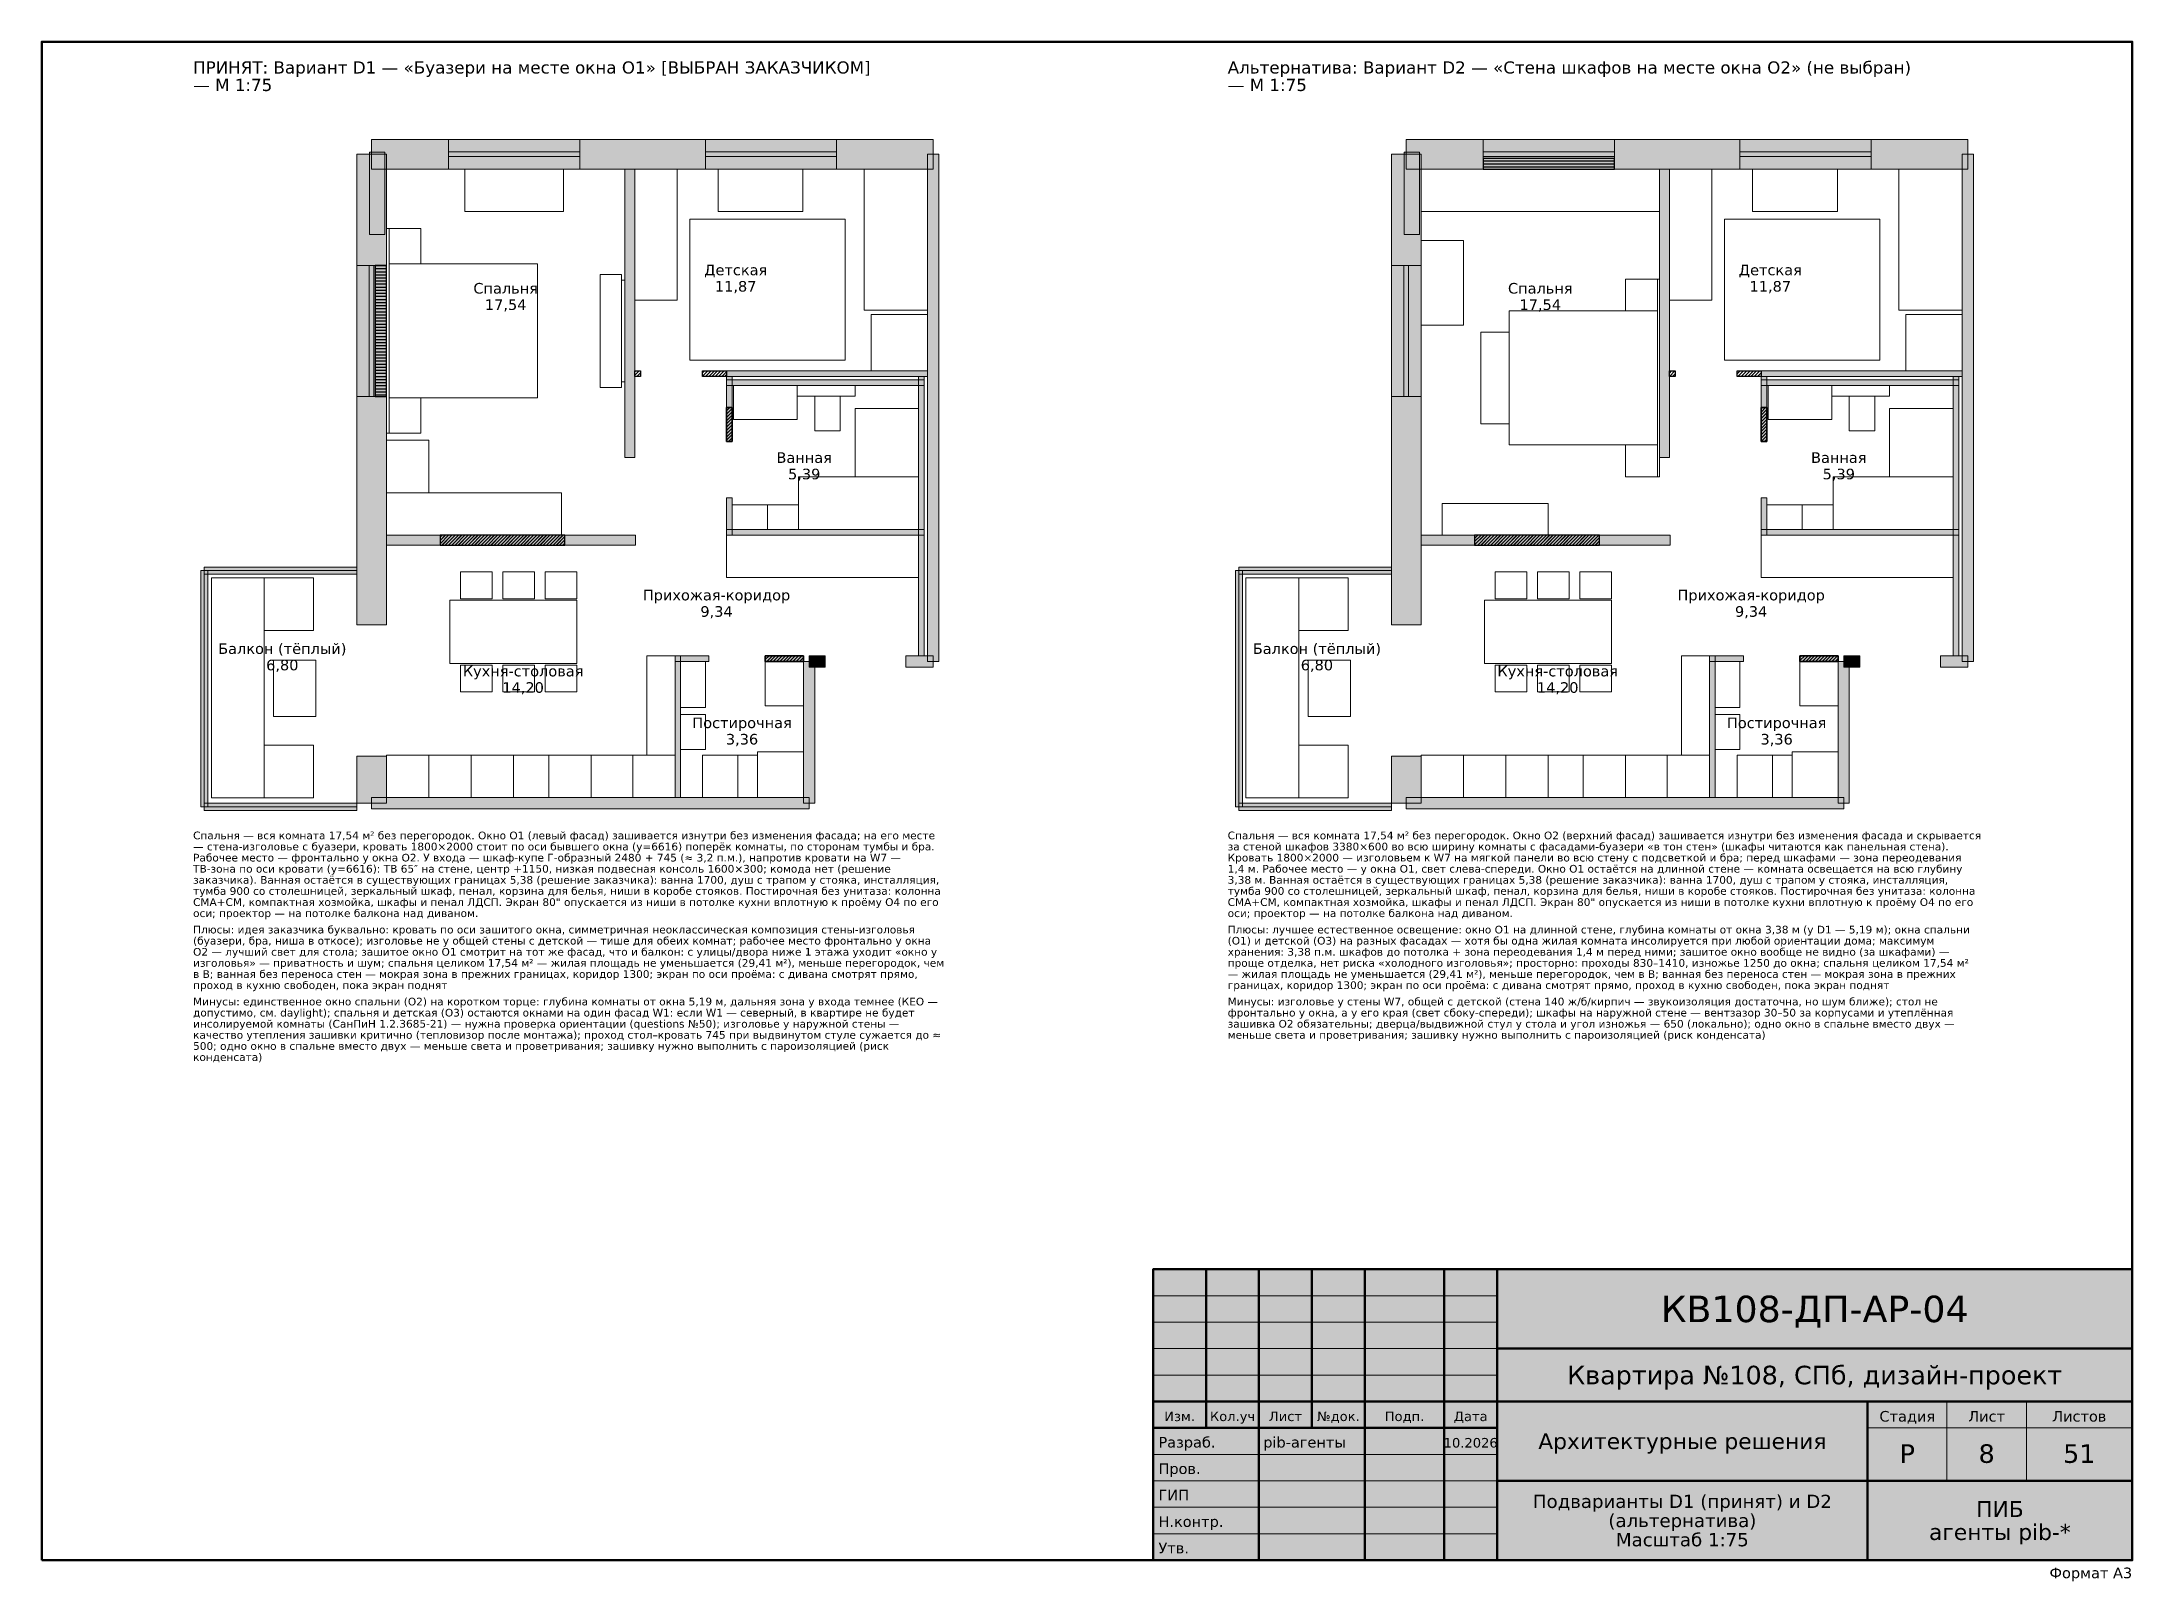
# Model space of a CAD drawing. Header units: millimetres. Extents: x 1500 to 31125, y 77 to 21900.
import ezdxf
from ezdxf.enums import TextEntityAlignment as Align

# ---------------------------------------------------------------- set-up
doc = ezdxf.new("R2010")
doc.units = ezdxf.units.MM
for name, color, linetype in [('AR-NEW', 5, 'CONTINUOUS'), ('AR-WALLS', 7, 'CONTINUOUS'), ('FRAME', 7, 'CONTINUOUS'), ('FURN', 8, 'CONTINUOUS'), ('TEXT', 7, 'CONTINUOUS')]:
    doc.layers.add(name, color=color, linetype=linetype)
doc.styles.add('GOST', font='DejaVuSans.ttf')

msp = doc.modelspace()

# ---------------------------------------------------------------- texts
at = {"layer": 'FRAME', "color": 7, "style": 'GOST'}
for s, height, p in [('КВ108-ДП-АР-04', 375, (26625, 3750)), ('Квартира №108, СПб, дизайн-проект', 262.5, (26625, 2868.75)), ('Изм.', 135, (17625, 2347.5)), ('Кол.уч', 135, (18375, 2347.5)), ('Лист', 135, (19125, 2347.5)), ('№док.', 135, (19875, 2347.5)), ('Подп.', 135, (20812.5, 2347.5)), ('Дата', 135, (21750, 2347.5)), ('Стадия', 150, (27937.5, 2340)), ('Лист', 150, (29062.5, 2340)), ('Листов', 150, (30375, 2340)), ('10.2026', 135, (21750, 1972.5)), ('Архитектурные решения', 225, (24750, 1950)), ('Р', 262.5, (27937.5, 1755)), ('8', 262.5, (29062.5, 1755)), ('51', 262.5, (30375, 1755)), ('Подварианты D1 (принят) и D2', 187.5, (24750, 1115.62)), ('ПИБ', 225, (29250, 988.12)), ('(альтернатива)', 187.5, (24750, 843.75)), ('агенты pib-*', 225, (29250, 661.88)), ('Масштаб 1:75', 187.5, (24750, 571.88))]:
    msp.add_text(s, height=height, dxfattribs=at).set_placement(p, align=Align.CENTER)
for s, p in [('Разраб.', (17325, 1972.5)), ('pib-агенты', (18810, 1972.5)), ('Пров.', (17325, 1597.5)), ('ГИП', (17325, 1222.5)), ('Н.контр.', (17325, 847.5)), ('Утв.', (17325, 472.5))]:
    msp.add_text(s, height=150, dxfattribs=at).set_placement(p)
msp.add_text('Формат A3', height=150, dxfattribs=at).set_placement((31125, 120), align=Align.RIGHT)
at = {"layer": 'TEXT', "color": 7, "style": 'GOST'}
for s, height, p in [('ПРИНЯТ: Вариант D1 — «Буазери на месте окна O1» [ВЫБРАН ЗАКАЗЧИКОМ]', 172.5, (3643.75, 21450)), ('Альтернатива: Вариант D2 — «Стена шкафов на месте окна O2» (не выбран)', 172.5, (18306.25, 21450)), ('— М 1:75', 172.5, (3643.75, 21202.5)), ('— М 1:75', 172.5, (18306.25, 21202.5)), ('Спальня — вся комната 17,54 м² без перегородок. Окно O1 (левый фасад) зашивается изнутри без изменения фасада; на его месте', 108.75, (3643.75, 10595)), ('Спальня — вся комната 17,54 м² без перегородок. Окно O2 (верхний фасад) зашивается изнутри без изменения фасада и скрывается', 108.75, (18306.25, 10595)), ('— стена-изголовье с буазери, кровать 1800×2000 стоит по оси бывшего окна (y=6616) поперёк комнаты, по сторонам тумбы и бра.', 108.75, (3643.75, 10437.5)), ('Рабочее место — фронтально у окна O2. У входа — шкаф-купе Г-образный 2480 + 745 (≈ 3,2 п.м.), напротив кровати на W7 —', 108.75, (3643.75, 10280)), ('за стеной шкафов 3380×600 во всю ширину комнаты с фасадами-буазери «в тон стен» (шкафы читаются как панельная стена).', 108.75, (18306.25, 10437.5)), ('Кровать 1800×2000 — изголовьем к W7 на мягкой панели во всю стену с подсветкой и бра; перед шкафами — зона переодевания', 108.75, (18306.25, 10280)), ('ТВ-зона по оси кровати (y=6616): ТВ 65″ на стене, центр +1150, низкая подвесная консоль 1600×300; комода нет (решение', 108.75, (3643.75, 10122.5)), ('заказчика). Ванная остаётся в существующих границах 5,38 (решение заказчика): ванна 1700, душ с трапом у стояка, инсталляция,', 108.75, (3643.75, 9965)), ('3,38 м. Ванная остаётся в существующих границах 5,38 (решение заказчика): ванна 1700, душ с трапом у стояка, инсталляция,', 108.75, (18306.25, 9965)), ('1,4 м. Рабочее место — у окна O1, свет слева-спереди. Окно O1 остаётся на длинной стене — комната освещается на всю глубину', 108.75, (18306.25, 10122.5)), ('тумба 900 со столешницей, зеркальный шкаф, пенал, корзина для белья, ниши в коробе стояков. Постирочная без унитаза: колонна', 108.75, (3643.75, 9807.5)), ('тумба 900 со столешницей, зеркальный шкаф, пенал, корзина для белья, ниши в коробе стояков. Постирочная без унитаза: колонна', 108.75, (18306.25, 9807.5)), ('оси; проектор — на потолке балкона над диваном.', 108.75, (3643.75, 9492.5)), ('СМА+СМ, компактная хозмойка, шкафы и пенал ЛДСП. Экран 80" опускается из ниши в потолке кухни вплотную к проёму O4 по его', 108.75, (3643.75, 9650)), ('оси; проектор — на потолке балкона над диваном.', 108.75, (18306.25, 9492.5)), ('СМА+СМ, компактная хозмойка, шкафы и пенал ЛДСП. Экран 80" опускается из ниши в потолке кухни вплотную к проёму O4 по его', 108.75, (18306.25, 9650)), ('(буазери, бра, ниша в откосе); изголовье не у общей стены с детской — тише для обеих комнат; рабочее место фронтально у окна', 108.75, (3643.75, 9102.5)), ('Плюсы: идея заказчика буквально: кровать по оси зашитого окна, симметричная неоклассическая композиция стены-изголовья', 108.75, (3643.75, 9260)), ('(O1) и детской (O3) на разных фасадах — хотя бы одна жилая комната инсолируется при любой ориентации дома; максимум', 108.75, (18306.25, 9102.5)), ('Плюсы: лучшее естественное освещение: окно O1 на длинной стене, глубина комнаты от окна 3,38 м (у D1 — 5,19 м); окна спальни', 108.75, (18306.25, 9260)), ('O2 — лучший свет для стола; зашитое окно O1 смотрит на тот же фасад, что и балкон: с улицы/двора ниже 1 этажа уходит «окно у', 108.75, (3643.75, 8945)), ('изголовья» — приватность и шум; спальня целиком 17,54 м² — жилая площадь не уменьшается (29,41 м²), меньше перегородок, чем', 108.75, (3643.75, 8787.5)), ('хранения: 3,38 п.м. шкафов до потолка + зона переодевания 1,4 м перед ними; зашитое окно вообще не видно (за шкафами) —', 108.75, (18306.25, 8945)), ('проще отделка, нет риска «холодного изголовья»; просторно: проходы 830–1410, изножье 1250 до окна; спальня целиком 17,54 м²', 108.75, (18306.25, 8787.5)), ('в B; ванная без переноса стен — мокрая зона в прежних границах, коридор 1300; экран по оси проёма: с дивана смотрят прямо,', 108.75, (3643.75, 8630)), ('— жилая площадь не уменьшается (29,41 м²), меньше перегородок, чем в B; ванная без переноса стен — мокрая зона в прежних', 108.75, (18306.25, 8630)), ('проход в кухню свободен, пока экран поднят', 108.75, (3643.75, 8472.5)), ('Минусы: единственное окно спальни (O2) на коротком торце: глубина комнаты от окна 5,19 м, дальняя зона у входа темнее (КЕО —', 108.75, (3643.75, 8240)), ('границах, коридор 1300; экран по оси проёма: с дивана смотрят прямо, проход в кухню свободен, пока экран поднят', 108.75, (18306.25, 8472.5)), ('Минусы: изголовье у стены W7, общей с детской (стена 140 ж/б/кирпич — звукоизоляция достаточна, но шум ближе); стол не', 108.75, (18306.25, 8240)), ('допустимо, см. daylight); спальня и детская (O3) остаются окнами на один фасад W1: если W1 — северный, в квартире не будет', 108.75, (3643.75, 8082.5)), ('инсолируемой комнаты (СанПиН 1.2.3685-21) — нужна проверка ориентации (questions №50); изголовье у наружной стены —', 108.75, (3643.75, 7925)), ('фронтально у окна, а у его края (свет сбоку-спереди); шкафы на наружной стене — вентзазор 30–50 за корпусами и утеплённая', 108.75, (18306.25, 8082.5)), ('зашивка O2 обязательны; дверца/выдвижной стул у стола и угол изножья — 650 (локально); одно окно в спальне вместо двух —', 108.75, (18306.25, 7925)), ('500; одно окно в спальне вместо двух — меньше света и проветривания; зашивку нужно выполнить с пароизоляцией (риск', 108.75, (3643.75, 7610)), ('качество утепления зашивки критично (тепловизор после монтажа); проход стол–кровать 745 при выдвинутом стуле сужается до ≈', 108.75, (3643.75, 7767.5)), ('меньше света и проветривания; зашивку нужно выполнить с пароизоляцией (риск конденсата)', 108.75, (18306.25, 7767.5)), ('конденсата)', 108.75, (3643.75, 7452.5))]:
    msp.add_text(s, height=height, dxfattribs=at).set_placement(p)
for s, p in [('Детская', (11333.75, 18591)), ('Детская', (25996.25, 18591)), ('Спальня', (8073.75, 18331)), ('11,87', (11333.75, 18358.5)), ('Спальня', (22736.25, 18331)), ('11,87', (25996.25, 18358.5)), ('17,54', (8073.75, 18098.5)), ('17,54', (22736.25, 18098.5)), ('Ванная', (12304.25, 15930.5)), ('Ванная', (26966.75, 15930.5)), ('5,39', (12304.25, 15698)), ('5,39', (26966.75, 15698)), ('Прихожая-коридор', (11062.14, 13981.87)), ('Прихожая-коридор', (25724.64, 13981.87)), ('9,34', (11062.14, 13749.37)), ('9,34', (25724.64, 13749.37)), ('Балкон (тёплый)', (4908.25, 13222.5)), ('Балкон (тёплый)', (19570.75, 13222.5)), ('6,80', (4908.25, 12990)), ('Кухня-столовая', (8320.91, 12903.99)), ('6,80', (19570.75, 12990)), ('Кухня-столовая', (22983.41, 12903.99)), ('14,20', (8320.91, 12671.49)), ('14,20', (22983.41, 12671.49)), ('Постирочная', (11423.75, 12171)), ('Постирочная', (26086.25, 12171)), ('3,36', (11423.75, 11938.5)), ('3,36', (26086.25, 11938.5))]:
    msp.add_text(s, height=150, dxfattribs=at).set_placement(p, align=Align.CENTER)

# ---------------------------------------------------------------- hatches: boundary and pattern name
at = {"layer": 'AR-NEW', "true_color": 0x8a6d3b}
h = msp.add_hatch(dxfattribs=at)
h.set_pattern_fill('LINE', scale=13.75)
h.paths.add_polyline_path([(23786.25, 20096), (23786.25, 20246), (21926.25, 20246), (21926.25, 20096), (23786.25, 20096)])
at = {"layer": 'AR-NEW', "true_color": 0xf3ead8, "transparency": 33554559}
h = msp.add_hatch(color=7, dxfattribs=at)
h.dxf.hatch_style = 1
h.paths.add_polyline_path([(23786.25, 20096), (23786.25, 20246), (21926.25, 20246), (21926.25, 20096), (23786.25, 20096)])
at = {"layer": 'AR-NEW', "true_color": 0x8a6d3b}
h = msp.add_hatch(dxfattribs=at)
h.set_pattern_fill('LINE', scale=13.75)
h.paths.add_polyline_path([(6383.75, 16871), (6383.75, 18731), (6223.75, 18731), (6223.75, 16871), (6383.75, 16871)])
at = {"layer": 'AR-NEW', "true_color": 0xf3ead8, "transparency": 33554559}
h = msp.add_hatch(color=7, dxfattribs=at)
h.dxf.hatch_style = 1
h.paths.add_polyline_path([(6383.75, 16871), (6383.75, 18731), (6223.75, 18731), (6223.75, 16871), (6383.75, 16871)])
at = {"layer": 'AR-NEW', "true_color": 0x1f4e9c}
h = msp.add_hatch(dxfattribs=at)
h.set_pattern_fill('ANSI31', scale=10.3125)
h.paths.add_polyline_path([(9903.75, 17156), (9903.75, 17236), (9983.75, 17236), (9983.75, 17156), (9903.75, 17156)])
h = msp.add_hatch(dxfattribs=at)
h.set_pattern_fill('ANSI31', scale=10.3125)
h.paths.add_polyline_path([(11203.75, 17236), (11203.75, 17156), (10863.75, 17156), (10863.75, 17236), (11203.75, 17236)])
h = msp.add_hatch(dxfattribs=at)
h.set_pattern_fill('ANSI31', scale=10.3125)
h.paths.add_polyline_path([(24566.25, 17156), (24566.25, 17236), (24646.25, 17236), (24646.25, 17156), (24566.25, 17156)])
h = msp.add_hatch(dxfattribs=at)
h.set_pattern_fill('ANSI31', scale=10.3125)
h.paths.add_polyline_path([(25866.25, 17236), (25866.25, 17156), (25526.25, 17156), (25526.25, 17236), (25866.25, 17236)])
h = msp.add_hatch(dxfattribs=at)
h.set_pattern_fill('ANSI31', scale=10.3125)
h.paths.add_polyline_path([(11283.75, 16235), (11283.75, 16716), (11203.75, 16716), (11203.75, 16235), (11283.75, 16235)])
at = {"layer": 'AR-NEW', "true_color": 0xe3eefb, "transparency": 33554559}
h = msp.add_hatch(color=7, dxfattribs=at)
h.dxf.hatch_style = 1
h.paths.add_polyline_path([(11283.75, 16235), (11283.75, 16716), (11203.75, 16716), (11203.75, 16235), (11283.75, 16235)])
at = {"layer": 'AR-NEW', "true_color": 0x1f4e9c}
h = msp.add_hatch(dxfattribs=at)
h.set_pattern_fill('ANSI31', scale=10.3125)
h.paths.add_polyline_path([(11203.75, 16716), (11283.75, 16716), (11283.75, 16235), (11203.75, 16235), (11203.75, 16716)])
h = msp.add_hatch(dxfattribs=at)
h.set_pattern_fill('ANSI31', scale=10.3125)
h.paths.add_polyline_path([(25946.25, 16235), (25946.25, 16716), (25866.25, 16716), (25866.25, 16235), (25946.25, 16235)])
at = {"layer": 'AR-NEW', "true_color": 0xe3eefb, "transparency": 33554559}
h = msp.add_hatch(color=7, dxfattribs=at)
h.dxf.hatch_style = 1
h.paths.add_polyline_path([(25946.25, 16235), (25946.25, 16716), (25866.25, 16716), (25866.25, 16235), (25946.25, 16235)])
at = {"layer": 'AR-NEW', "true_color": 0x1f4e9c}
h = msp.add_hatch(dxfattribs=at)
h.set_pattern_fill('ANSI31', scale=10.3125)
h.paths.add_polyline_path([(25866.25, 16716), (25946.25, 16716), (25946.25, 16235), (25866.25, 16235), (25866.25, 16716)])
h = msp.add_hatch(dxfattribs=at)
h.set_pattern_fill('ANSI31', scale=10.3125)
h.paths.add_polyline_path([(8913.75, 14766), (8913.75, 14906), (7143.75, 14906), (7143.75, 14766), (8913.75, 14766)])
at = {"layer": 'AR-NEW', "true_color": 0xfbf3df, "transparency": 33554559}
h = msp.add_hatch(color=7, dxfattribs=at)
h.dxf.hatch_style = 1
h.paths.add_polyline_path([(8913.75, 14766), (8913.75, 14906), (7143.75, 14906), (7143.75, 14766), (8913.75, 14766)])
at = {"layer": 'AR-NEW', "true_color": 0x1f4e9c}
h = msp.add_hatch(dxfattribs=at)
h.set_pattern_fill('ANSI31', scale=10.3125)
h.paths.add_polyline_path([(8913.75, 14765), (8913.75, 14905), (7143.75, 14905), (7143.75, 14765), (8913.75, 14765)])
h = msp.add_hatch(dxfattribs=at)
h.set_pattern_fill('ANSI31', scale=10.3125)
h.paths.add_polyline_path([(23576.25, 14766), (23576.25, 14906), (21806.25, 14906), (21806.25, 14766), (23576.25, 14766)])
at = {"layer": 'AR-NEW', "true_color": 0xfbf3df, "transparency": 33554559}
h = msp.add_hatch(color=7, dxfattribs=at)
h.dxf.hatch_style = 1
h.paths.add_polyline_path([(23576.25, 14766), (23576.25, 14906), (21806.25, 14906), (21806.25, 14766), (23576.25, 14766)])
at = {"layer": 'AR-NEW', "true_color": 0x1f4e9c}
h = msp.add_hatch(dxfattribs=at)
h.set_pattern_fill('ANSI31', scale=10.3125)
h.paths.add_polyline_path([(23576.25, 14765), (23576.25, 14905), (21806.25, 14905), (21806.25, 14765), (23576.25, 14765)])
h = msp.add_hatch(dxfattribs=at)
h.set_pattern_fill('ANSI31', scale=10.3125)
h.paths.add_polyline_path([(12293.75, 13116), (12293.75, 13196), (11753.75, 13196), (11753.75, 13116), (12293.75, 13116)])
at = {"layer": 'AR-NEW', "true_color": 0xe3eefb, "transparency": 33554559}
h = msp.add_hatch(color=7, dxfattribs=at)
h.dxf.hatch_style = 1
h.paths.add_polyline_path([(12293.75, 13116), (12293.75, 13196), (11753.75, 13196), (11753.75, 13116), (12293.75, 13116)])
at = {"layer": 'AR-NEW', "true_color": 0x1f4e9c}
h = msp.add_hatch(dxfattribs=at)
h.set_pattern_fill('ANSI31', scale=10.3125)
h.paths.add_polyline_path([(12293.75, 13196), (12293.75, 13116), (11753.75, 13116), (11753.75, 13196), (12293.75, 13196)])
h = msp.add_hatch(dxfattribs=at)
h.set_pattern_fill('ANSI31', scale=10.3125)
h.paths.add_polyline_path([(26956.25, 13116), (26956.25, 13196), (26416.25, 13196), (26416.25, 13116), (26956.25, 13116)])
at = {"layer": 'AR-NEW', "true_color": 0xe3eefb, "transparency": 33554559}
h = msp.add_hatch(color=7, dxfattribs=at)
h.dxf.hatch_style = 1
h.paths.add_polyline_path([(26956.25, 13116), (26956.25, 13196), (26416.25, 13196), (26416.25, 13116), (26956.25, 13116)])
at = {"layer": 'AR-NEW', "true_color": 0x1f4e9c}
h = msp.add_hatch(dxfattribs=at)
h.set_pattern_fill('ANSI31', scale=10.3125)
h.paths.add_polyline_path([(26956.25, 13196), (26956.25, 13116), (26416.25, 13116), (26416.25, 13196), (26956.25, 13196)])
at = {"layer": 'AR-WALLS', "true_color": 0x262626}
h = msp.add_hatch(color=7, dxfattribs=at)
h.dxf.hatch_style = 1
h.paths.add_polyline_path([(6173.75, 20516), (7263.75, 20516), (7263.75, 20096), (6173.75, 20096), (6173.75, 20516)])
at = {"layer": 'AR-WALLS', "true_color": 0xffffff}
h = msp.add_hatch(color=7, dxfattribs=at)
h.dxf.hatch_style = 1
h.paths.add_polyline_path([(7263.75, 20096), (9123.75, 20096), (9123.75, 20516), (7263.75, 20516)])
at = {"layer": 'AR-WALLS', "true_color": 0x262626}
h = msp.add_hatch(color=7, dxfattribs=at)
h.dxf.hatch_style = 1
h.paths.add_polyline_path([(9123.75, 20096), (9123.75, 20516), (10903.75, 20516), (10903.75, 20096), (9123.75, 20096)])
at = {"layer": 'AR-WALLS', "true_color": 0xffffff}
h = msp.add_hatch(color=7, dxfattribs=at)
h.dxf.hatch_style = 1
h.paths.add_polyline_path([(10903.75, 20096), (12764.75, 20096), (12764.75, 20516), (10903.75, 20516)])
at = {"layer": 'AR-WALLS', "true_color": 0x262626}
h = msp.add_hatch(color=7, dxfattribs=at)
h.dxf.hatch_style = 1
h.paths.add_polyline_path([(14133.75, 20096), (12764.75, 20096), (12764.75, 20516), (14133.75, 20516), (14133.75, 20096)])
h = msp.add_hatch(color=7, dxfattribs=at)
h.dxf.hatch_style = 1
h.paths.add_polyline_path([(20836.25, 20516), (21926.25, 20516), (21926.25, 20096), (20836.25, 20096), (20836.25, 20516)])
at = {"layer": 'AR-WALLS', "true_color": 0xffffff}
h = msp.add_hatch(color=7, dxfattribs=at)
h.dxf.hatch_style = 1
h.paths.add_polyline_path([(21926.25, 20096), (23786.25, 20096), (23786.25, 20516), (21926.25, 20516)])
at = {"layer": 'AR-WALLS', "true_color": 0x262626}
h = msp.add_hatch(color=7, dxfattribs=at)
h.dxf.hatch_style = 1
h.paths.add_polyline_path([(23786.25, 20096), (23786.25, 20516), (25566.25, 20516), (25566.25, 20096), (23786.25, 20096)])
at = {"layer": 'AR-WALLS', "true_color": 0xffffff}
h = msp.add_hatch(color=7, dxfattribs=at)
h.dxf.hatch_style = 1
h.paths.add_polyline_path([(25566.25, 20096), (27427.25, 20096), (27427.25, 20516), (25566.25, 20516)])
at = {"layer": 'AR-WALLS', "true_color": 0x262626}
h = msp.add_hatch(color=7, dxfattribs=at)
h.dxf.hatch_style = 1
h.paths.add_polyline_path([(28796.25, 20096), (27427.25, 20096), (27427.25, 20516), (28796.25, 20516), (28796.25, 20096)])
h = msp.add_hatch(color=7, dxfattribs=at)
h.dxf.hatch_style = 1
h.paths.add_polyline_path([(6383.75, 20306), (6383.75, 18731), (5963.75, 18731), (5963.75, 20306), (6383.75, 20306)])
h = msp.add_hatch(color=7, dxfattribs=at)
h.dxf.hatch_style = 1
h.paths.add_polyline_path([(6362.75, 19166), (6362.75, 20336), (6143.75, 20336), (6143.75, 19166), (6362.75, 19166)])
h = msp.add_hatch(color=7, dxfattribs=at)
h.dxf.hatch_style = 1
h.paths.add_polyline_path([(14213.75, 13115), (14213.75, 20306), (14053.75, 20306), (14053.75, 13115), (14213.75, 13115)])
h = msp.add_hatch(color=7, dxfattribs=at)
h.dxf.hatch_style = 1
h.paths.add_polyline_path([(21046.25, 20306), (21046.25, 18731), (20626.25, 18731), (20626.25, 20306), (21046.25, 20306)])
h = msp.add_hatch(color=7, dxfattribs=at)
h.dxf.hatch_style = 1
h.paths.add_polyline_path([(21025.25, 19166), (21025.25, 20336), (20806.25, 20336), (20806.25, 19166), (21025.25, 19166)])
h = msp.add_hatch(color=7, dxfattribs=at)
h.dxf.hatch_style = 1
h.paths.add_polyline_path([(28876.25, 13115), (28876.25, 20306), (28716.25, 20306), (28716.25, 13115), (28876.25, 13115)])
h = msp.add_hatch(color=7, dxfattribs=at)
h.dxf.hatch_style = 1
h.paths.add_polyline_path([(9763.75, 20096), (9903.75, 20096), (9903.75, 16005), (9763.75, 16005), (9763.75, 20096)])
h = msp.add_hatch(color=7, dxfattribs=at)
h.dxf.hatch_style = 1
h.paths.add_polyline_path([(24426.25, 20096), (24566.25, 20096), (24566.25, 16005), (24426.25, 16005), (24426.25, 20096)])
at = {"layer": 'AR-WALLS', "true_color": 0xffffff}
h = msp.add_hatch(color=7, dxfattribs=at)
h.dxf.hatch_style = 1
h.paths.add_polyline_path([(5963.75, 16871), (6383.75, 16871), (6383.75, 18731), (5963.75, 18731)])
h = msp.add_hatch(color=7, dxfattribs=at)
h.dxf.hatch_style = 1
h.paths.add_polyline_path([(20626.25, 16871), (21046.25, 16871), (21046.25, 18731), (20626.25, 18731)])
at = {"layer": 'AR-WALLS', "true_color": 0x6e6e6e}
h = msp.add_hatch(color=7, dxfattribs=at)
h.dxf.hatch_style = 1
h.paths.add_polyline_path([(14053.75, 17155), (14053.75, 17235), (11203.75, 17235), (11203.75, 17155), (14053.75, 17155)])
h = msp.add_hatch(color=7, dxfattribs=at)
h.dxf.hatch_style = 1
h.paths.add_polyline_path([(28716.25, 17155), (28716.25, 17235), (25866.25, 17235), (25866.25, 17155), (28716.25, 17155)])
h = msp.add_hatch(color=7, dxfattribs=at)
h.dxf.hatch_style = 1
h.paths.add_polyline_path([(11283.75, 17155), (11283.75, 16716), (11203.75, 16716), (11203.75, 17155), (11283.75, 17155)])
h = msp.add_hatch(color=7, dxfattribs=at)
h.dxf.hatch_style = 1
h.paths.add_polyline_path([(14004.75, 17026), (14004.75, 17106), (11203.75, 17106), (11203.75, 17026), (14004.75, 17026)])
h = msp.add_hatch(color=7, dxfattribs=at)
h.dxf.hatch_style = 1
h.paths.add_polyline_path([(14004.75, 13196), (14004.75, 17155), (13924.75, 17155), (13924.75, 13196), (14004.75, 13196)])
h = msp.add_hatch(color=7, dxfattribs=at)
h.dxf.hatch_style = 1
h.paths.add_polyline_path([(25946.25, 17155), (25946.25, 16716), (25866.25, 16716), (25866.25, 17155), (25946.25, 17155)])
h = msp.add_hatch(color=7, dxfattribs=at)
h.dxf.hatch_style = 1
h.paths.add_polyline_path([(28667.25, 17026), (28667.25, 17106), (25866.25, 17106), (25866.25, 17026), (28667.25, 17026)])
h = msp.add_hatch(color=7, dxfattribs=at)
h.dxf.hatch_style = 1
h.paths.add_polyline_path([(28667.25, 13196), (28667.25, 17155), (28587.25, 17155), (28587.25, 13196), (28667.25, 13196)])
at = {"layer": 'AR-WALLS', "true_color": 0x262626}
h = msp.add_hatch(color=7, dxfattribs=at)
h.dxf.hatch_style = 1
h.paths.add_polyline_path([(5963.75, 16871), (6383.75, 16871), (6383.75, 13635), (5963.75, 13635), (5963.75, 16871)])
h = msp.add_hatch(color=7, dxfattribs=at)
h.dxf.hatch_style = 1
h.paths.add_polyline_path([(20626.25, 16871), (21046.25, 16871), (21046.25, 13635), (20626.25, 13635), (20626.25, 16871)])
at = {"layer": 'AR-WALLS', "true_color": 0x6e6e6e}
h = msp.add_hatch(color=7, dxfattribs=at)
h.dxf.hatch_style = 1
h.paths.add_polyline_path([(11203.75, 14906), (11203.75, 15435), (11283.75, 15435), (11283.75, 14906), (11203.75, 14906)])
h = msp.add_hatch(color=7, dxfattribs=at)
h.dxf.hatch_style = 1
h.paths.add_polyline_path([(25866.25, 14906), (25866.25, 15435), (25946.25, 15435), (25946.25, 14906), (25866.25, 14906)])
at = {"layer": 'AR-WALLS', "true_color": 0x262626}
h = msp.add_hatch(color=7, dxfattribs=at)
h.dxf.hatch_style = 1
h.paths.add_polyline_path([(6383.75, 14765), (6383.75, 14905), (7143.75, 14905), (7143.75, 14765), (6383.75, 14765)])
h = msp.add_hatch(color=7, dxfattribs=at)
h.dxf.hatch_style = 1
h.paths.add_polyline_path([(9913.75, 14905), (9913.75, 14765), (8913.75, 14765), (8913.75, 14905), (9913.75, 14905)])
at = {"layer": 'AR-WALLS', "true_color": 0x6e6e6e}
h = msp.add_hatch(color=7, dxfattribs=at)
h.dxf.hatch_style = 1
h.paths.add_polyline_path([(14004.75, 14906), (14004.75, 14986), (11203.75, 14986), (11203.75, 14906), (14004.75, 14906)])
at = {"layer": 'AR-WALLS', "true_color": 0x262626}
h = msp.add_hatch(color=7, dxfattribs=at)
h.dxf.hatch_style = 1
h.paths.add_polyline_path([(21046.25, 14765), (21046.25, 14905), (21806.25, 14905), (21806.25, 14765), (21046.25, 14765)])
h = msp.add_hatch(color=7, dxfattribs=at)
h.dxf.hatch_style = 1
h.paths.add_polyline_path([(24576.25, 14905), (24576.25, 14765), (23576.25, 14765), (23576.25, 14905), (24576.25, 14905)])
at = {"layer": 'AR-WALLS', "true_color": 0x6e6e6e}
h = msp.add_hatch(color=7, dxfattribs=at)
h.dxf.hatch_style = 1
h.paths.add_polyline_path([(28667.25, 14906), (28667.25, 14986), (25866.25, 14986), (25866.25, 14906), (28667.25, 14906)])
at = {"layer": 'AR-WALLS', "true_color": 0xffffff}
h = msp.add_hatch(color=7, dxfattribs=at)
h.dxf.hatch_style = 1
h.paths.add_polyline_path([(3752.75, 11055), (3852.75, 11055), (3852.75, 14403), (3752.75, 14403)])
h = msp.add_hatch(color=7, dxfattribs=at)
h.dxf.hatch_style = 1
h.paths.add_polyline_path([(3802.75, 14353), (5963.75, 14353), (5963.75, 14453), (3802.75, 14453)])
h = msp.add_hatch(color=7, dxfattribs=at)
h.dxf.hatch_style = 1
h.paths.add_polyline_path([(18415.25, 11055), (18515.25, 11055), (18515.25, 14403), (18415.25, 14403)])
h = msp.add_hatch(color=7, dxfattribs=at)
h.dxf.hatch_style = 1
h.paths.add_polyline_path([(18465.25, 14353), (20626.25, 14353), (20626.25, 14453), (18465.25, 14453)])
at = {"layer": 'AR-WALLS', "true_color": 0x6e6e6e}
h = msp.add_hatch(color=7, dxfattribs=at)
h.dxf.hatch_style = 1
h.paths.add_polyline_path([(10553.75, 11185), (10553.75, 13196), (10473.75, 13196), (10473.75, 11185), (10553.75, 11185)])
h = msp.add_hatch(color=7, dxfattribs=at)
h.dxf.hatch_style = 1
h.paths.add_polyline_path([(10473.75, 13196), (10953.75, 13196), (10953.75, 13116), (10473.75, 13116), (10473.75, 13196)])
at = {"layer": 'AR-WALLS', "true_color": 0x262626}
h = msp.add_hatch(color=7, dxfattribs=at)
h.dxf.hatch_style = 1
h.paths.add_polyline_path([(12453.75, 11105), (12453.75, 13115), (12293.75, 13115), (12293.75, 11105), (12453.75, 11105)])
h = msp.add_hatch(color=7, dxfattribs=at)
h.dxf.hatch_style = 1
h.paths.add_polyline_path([(12373.75, 13035), (12373.75, 13195), (12603.75, 13195), (12603.75, 13035), (12373.75, 13035)])
h = msp.add_hatch(color=7, dxfattribs=at)
h.dxf.hatch_style = 1
h.paths.add_polyline_path([(14133.75, 13195), (14133.75, 13035), (13743.75, 13035), (13743.75, 13195), (14133.75, 13195)])
at = {"layer": 'AR-WALLS', "true_color": 0x6e6e6e}
h = msp.add_hatch(color=7, dxfattribs=at)
h.dxf.hatch_style = 1
h.paths.add_polyline_path([(25216.25, 11185), (25216.25, 13196), (25136.25, 13196), (25136.25, 11185), (25216.25, 11185)])
h = msp.add_hatch(color=7, dxfattribs=at)
h.dxf.hatch_style = 1
h.paths.add_polyline_path([(25136.25, 13196), (25616.25, 13196), (25616.25, 13116), (25136.25, 13116), (25136.25, 13196)])
at = {"layer": 'AR-WALLS', "true_color": 0x262626}
h = msp.add_hatch(color=7, dxfattribs=at)
h.dxf.hatch_style = 1
h.paths.add_polyline_path([(27116.25, 11105), (27116.25, 13115), (26956.25, 13115), (26956.25, 11105), (27116.25, 11105)])
h = msp.add_hatch(color=7, dxfattribs=at)
h.dxf.hatch_style = 1
h.paths.add_polyline_path([(27036.25, 13035), (27036.25, 13195), (27266.25, 13195), (27266.25, 13035), (27036.25, 13035)])
h = msp.add_hatch(color=7, dxfattribs=at)
h.dxf.hatch_style = 1
h.paths.add_polyline_path([(28796.25, 13195), (28796.25, 13035), (28406.25, 13035), (28406.25, 13195), (28796.25, 13195)])
h = msp.add_hatch(color=7, dxfattribs=at)
h.dxf.hatch_style = 1
h.paths.add_polyline_path([(5963.75, 11105), (5963.75, 11775), (6383.75, 11775), (6383.75, 11105), (5963.75, 11105)])
h = msp.add_hatch(color=7, dxfattribs=at)
h.dxf.hatch_style = 1
h.paths.add_polyline_path([(20626.25, 11105), (20626.25, 11775), (21046.25, 11775), (21046.25, 11105), (20626.25, 11105)])
at = {"layer": 'AR-WALLS', "true_color": 0xffffff}
h = msp.add_hatch(color=7, dxfattribs=at)
h.dxf.hatch_style = 1
h.paths.add_polyline_path([(3802.75, 11005), (5963.75, 11005), (5963.75, 11105), (3802.75, 11105)])
at = {"layer": 'AR-WALLS', "true_color": 0x262626}
h = msp.add_hatch(color=7, dxfattribs=at)
h.dxf.hatch_style = 1
h.paths.add_polyline_path([(12373.75, 11025), (12373.75, 11185), (6173.75, 11185), (6173.75, 11025), (12373.75, 11025)])
at = {"layer": 'AR-WALLS', "true_color": 0xffffff}
h = msp.add_hatch(color=7, dxfattribs=at)
h.dxf.hatch_style = 1
h.paths.add_polyline_path([(18465.25, 11005), (20626.25, 11005), (20626.25, 11105), (18465.25, 11105)])
at = {"layer": 'AR-WALLS', "true_color": 0x262626}
h = msp.add_hatch(color=7, dxfattribs=at)
h.dxf.hatch_style = 1
h.paths.add_polyline_path([(27036.25, 11025), (27036.25, 11185), (20836.25, 11185), (20836.25, 11025), (27036.25, 11025)])
at = {"layer": 'FRAME', "true_color": 0xffffff}
h = msp.add_hatch(color=7, dxfattribs=at)
h.dxf.hatch_style = 1
h.paths.add_polyline_path([(17250, 375), (31125, 375), (31125, 4500), (17250, 4500)])

# ---------------------------------------------------------------- linework, layer by layer
at = {"layer": 'AR-NEW', "lineweight": 30, "true_color": 0x1f4e9c}
for points in [[(23786.25, 20096), (23786.25, 20246), (21926.25, 20246), (21926.25, 20096), (23786.25, 20096)], [(6383.75, 16871), (6383.75, 18731), (6223.75, 18731), (6223.75, 16871), (6383.75, 16871)]]:
    msp.add_lwpolyline(points, close=True, dxfattribs=at)
at = {"layer": 'AR-NEW', "lineweight": 25, "true_color": 0x1f4e9c}
for points in [[(9903.75, 17156), (9903.75, 17236), (9983.75, 17236), (9983.75, 17156), (9903.75, 17156)], [(11203.75, 17236), (11203.75, 17156), (10863.75, 17156), (10863.75, 17236), (11203.75, 17236)], [(24566.25, 17156), (24566.25, 17236), (24646.25, 17236), (24646.25, 17156), (24566.25, 17156)], [(25866.25, 17236), (25866.25, 17156), (25526.25, 17156), (25526.25, 17236), (25866.25, 17236)], [(11283.75, 16235), (11283.75, 16716), (11203.75, 16716), (11203.75, 16235), (11283.75, 16235)], [(11203.75, 16716), (11283.75, 16716), (11283.75, 16235), (11203.75, 16235), (11203.75, 16716)], [(25946.25, 16235), (25946.25, 16716), (25866.25, 16716), (25866.25, 16235), (25946.25, 16235)], [(25866.25, 16716), (25946.25, 16716), (25946.25, 16235), (25866.25, 16235), (25866.25, 16716)], [(8913.75, 14766), (8913.75, 14906), (7143.75, 14906), (7143.75, 14766), (8913.75, 14766)], [(8913.75, 14765), (8913.75, 14905), (7143.75, 14905), (7143.75, 14765), (8913.75, 14765)], [(23576.25, 14766), (23576.25, 14906), (21806.25, 14906), (21806.25, 14766), (23576.25, 14766)], [(23576.25, 14765), (23576.25, 14905), (21806.25, 14905), (21806.25, 14765), (23576.25, 14765)], [(12293.75, 13116), (12293.75, 13196), (11753.75, 13196), (11753.75, 13116), (12293.75, 13116)], [(12293.75, 13196), (12293.75, 13116), (11753.75, 13116), (11753.75, 13196), (12293.75, 13196)], [(26956.25, 13116), (26956.25, 13196), (26416.25, 13196), (26416.25, 13116), (26956.25, 13116)], [(26956.25, 13196), (26956.25, 13116), (26416.25, 13116), (26416.25, 13196), (26956.25, 13196)]]:
    msp.add_lwpolyline(points, close=True, dxfattribs=at)
at = {"layer": 'AR-WALLS', "color": 7, "lineweight": 20}
for points in [[(6173.75, 20516), (7263.75, 20516), (7263.75, 20096), (6173.75, 20096), (6173.75, 20516)], [(9123.75, 20096), (9123.75, 20516), (10903.75, 20516), (10903.75, 20096), (9123.75, 20096)], [(14133.75, 20096), (12764.75, 20096), (12764.75, 20516), (14133.75, 20516), (14133.75, 20096)], [(20836.25, 20516), (21926.25, 20516), (21926.25, 20096), (20836.25, 20096), (20836.25, 20516)], [(23786.25, 20096), (23786.25, 20516), (25566.25, 20516), (25566.25, 20096), (23786.25, 20096)], [(28796.25, 20096), (27427.25, 20096), (27427.25, 20516), (28796.25, 20516), (28796.25, 20096)], [(6383.75, 20306), (6383.75, 18731), (5963.75, 18731), (5963.75, 20306), (6383.75, 20306)], [(6362.75, 19166), (6362.75, 20336), (6143.75, 20336), (6143.75, 19166), (6362.75, 19166)], [(14213.75, 13115), (14213.75, 20306), (14053.75, 20306), (14053.75, 13115), (14213.75, 13115)], [(21046.25, 20306), (21046.25, 18731), (20626.25, 18731), (20626.25, 20306), (21046.25, 20306)], [(21025.25, 19166), (21025.25, 20336), (20806.25, 20336), (20806.25, 19166), (21025.25, 19166)], [(28876.25, 13115), (28876.25, 20306), (28716.25, 20306), (28716.25, 13115), (28876.25, 13115)], [(9763.75, 20096), (9903.75, 20096), (9903.75, 16005), (9763.75, 16005), (9763.75, 20096)], [(24426.25, 20096), (24566.25, 20096), (24566.25, 16005), (24426.25, 16005), (24426.25, 20096)], [(14053.75, 17155), (14053.75, 17235), (11203.75, 17235), (11203.75, 17155), (14053.75, 17155)], [(28716.25, 17155), (28716.25, 17235), (25866.25, 17235), (25866.25, 17155), (28716.25, 17155)], [(11283.75, 17155), (11283.75, 16716), (11203.75, 16716), (11203.75, 17155), (11283.75, 17155)], [(14004.75, 17026), (14004.75, 17106), (11203.75, 17106), (11203.75, 17026), (14004.75, 17026)], [(14004.75, 13196), (14004.75, 17155), (13924.75, 17155), (13924.75, 13196), (14004.75, 13196)], [(25946.25, 17155), (25946.25, 16716), (25866.25, 16716), (25866.25, 17155), (25946.25, 17155)], [(28667.25, 17026), (28667.25, 17106), (25866.25, 17106), (25866.25, 17026), (28667.25, 17026)], [(28667.25, 13196), (28667.25, 17155), (28587.25, 17155), (28587.25, 13196), (28667.25, 13196)], [(5963.75, 16871), (6383.75, 16871), (6383.75, 13635), (5963.75, 13635), (5963.75, 16871)], [(20626.25, 16871), (21046.25, 16871), (21046.25, 13635), (20626.25, 13635), (20626.25, 16871)], [(11203.75, 14906), (11203.75, 15435), (11283.75, 15435), (11283.75, 14906), (11203.75, 14906)], [(25866.25, 14906), (25866.25, 15435), (25946.25, 15435), (25946.25, 14906), (25866.25, 14906)], [(6383.75, 14765), (6383.75, 14905), (7143.75, 14905), (7143.75, 14765), (6383.75, 14765)], [(9913.75, 14905), (9913.75, 14765), (8913.75, 14765), (8913.75, 14905), (9913.75, 14905)], [(14004.75, 14906), (14004.75, 14986), (11203.75, 14986), (11203.75, 14906), (14004.75, 14906)], [(21046.25, 14765), (21046.25, 14905), (21806.25, 14905), (21806.25, 14765), (21046.25, 14765)], [(24576.25, 14905), (24576.25, 14765), (23576.25, 14765), (23576.25, 14905), (24576.25, 14905)], [(28667.25, 14906), (28667.25, 14986), (25866.25, 14986), (25866.25, 14906), (28667.25, 14906)], [(3752.75, 11055), (3852.75, 11055), (3852.75, 14403), (3752.75, 14403)], [(3802.75, 14353), (5963.75, 14353), (5963.75, 14453), (3802.75, 14453)], [(18415.25, 11055), (18515.25, 11055), (18515.25, 14403), (18415.25, 14403)], [(18465.25, 14353), (20626.25, 14353), (20626.25, 14453), (18465.25, 14453)], [(10553.75, 11185), (10553.75, 13196), (10473.75, 13196), (10473.75, 11185), (10553.75, 11185)], [(10473.75, 13196), (10953.75, 13196), (10953.75, 13116), (10473.75, 13116), (10473.75, 13196)], [(12453.75, 11105), (12453.75, 13115), (12293.75, 13115), (12293.75, 11105), (12453.75, 11105)], [(12373.75, 13035), (12373.75, 13195), (12603.75, 13195), (12603.75, 13035), (12373.75, 13035)], [(14133.75, 13195), (14133.75, 13035), (13743.75, 13035), (13743.75, 13195), (14133.75, 13195)], [(25216.25, 11185), (25216.25, 13196), (25136.25, 13196), (25136.25, 11185), (25216.25, 11185)], [(25136.25, 13196), (25616.25, 13196), (25616.25, 13116), (25136.25, 13116), (25136.25, 13196)], [(27116.25, 11105), (27116.25, 13115), (26956.25, 13115), (26956.25, 11105), (27116.25, 11105)], [(27036.25, 13035), (27036.25, 13195), (27266.25, 13195), (27266.25, 13035), (27036.25, 13035)], [(28796.25, 13195), (28796.25, 13035), (28406.25, 13035), (28406.25, 13195), (28796.25, 13195)], [(5963.75, 11105), (5963.75, 11775), (6383.75, 11775), (6383.75, 11105), (5963.75, 11105)], [(20626.25, 11105), (20626.25, 11775), (21046.25, 11775), (21046.25, 11105), (20626.25, 11105)], [(3802.75, 11005), (5963.75, 11005), (5963.75, 11105), (3802.75, 11105)], [(12373.75, 11025), (12373.75, 11185), (6173.75, 11185), (6173.75, 11025), (12373.75, 11025)], [(18465.25, 11005), (20626.25, 11005), (20626.25, 11105), (18465.25, 11105)], [(27036.25, 11025), (27036.25, 11185), (20836.25, 11185), (20836.25, 11025), (27036.25, 11025)]]:
    msp.add_lwpolyline(points, close=True, dxfattribs=at)
at = {"layer": 'AR-WALLS', "color": 7, "lineweight": 15}
for points in [[(7263.75, 20096), (9123.75, 20096), (9123.75, 20516), (7263.75, 20516)], [(10903.75, 20096), (12764.75, 20096), (12764.75, 20516), (10903.75, 20516)], [(21926.25, 20096), (23786.25, 20096), (23786.25, 20516), (21926.25, 20516)], [(25566.25, 20096), (27427.25, 20096), (27427.25, 20516), (25566.25, 20516)], [(5963.75, 16871), (6383.75, 16871), (6383.75, 18731), (5963.75, 18731)], [(20626.25, 16871), (21046.25, 16871), (21046.25, 18731), (20626.25, 18731)]]:
    msp.add_lwpolyline(points, close=True, dxfattribs=at)
for points in [[(7263.75, 20339.6), (9123.75, 20339.6)], [(7263.75, 20272.4), (9123.75, 20272.4)], [(10903.75, 20339.6), (12764.75, 20339.6)], [(10903.75, 20272.4), (12764.75, 20272.4)], [(21926.25, 20339.6), (23786.25, 20339.6)], [(21926.25, 20272.4), (23786.25, 20272.4)], [(25566.25, 20339.6), (27427.25, 20339.6)], [(25566.25, 20272.4), (27427.25, 20272.4)], [(6140.15, 16871), (6140.15, 18731)], [(6207.35, 16871), (6207.35, 18731)], [(20802.65, 16871), (20802.65, 18731)], [(20869.85, 16871), (20869.85, 18731)], [(3802.75, 11055), (3802.75, 14403)], [(3802.75, 14403), (5963.75, 14403)], [(18465.25, 11055), (18465.25, 14403)], [(18465.25, 14403), (20626.25, 14403)], [(3802.75, 11055), (5963.75, 11055)], [(18465.25, 11055), (20626.25, 11055)]]:
    msp.add_lwpolyline(points, dxfattribs=at)
at = {"layer": 'FRAME', "color": 7, "lineweight": 50}
for points in [[(1500, 375), (31125, 375), (31125, 21900), (1500, 21900)], [(17250, 375), (31125, 375), (31125, 4500), (17250, 4500)]]:
    msp.add_lwpolyline(points, close=True, dxfattribs=at)
for points in [[(18000, 2250), (18000, 4500)], [(18750, 375), (18750, 4500)], [(19500, 2250), (19500, 4500)], [(20250, 375), (20250, 4500)], [(21375, 375), (21375, 4500)], [(22125, 375), (22125, 4500)], [(22125, 3375), (31125, 3375)], [(17250, 2625), (22125, 2625)], [(22125, 2625), (31125, 2625)], [(27375, 375), (27375, 2625)], [(17250, 2250), (22125, 2250)], [(22125, 1500), (31125, 1500)]]:
    msp.add_lwpolyline(points, dxfattribs=at)
at = {"layer": 'FRAME', "color": 7, "lineweight": 20}
for points in [[(17250, 4125), (22125, 4125)], [(17250, 3750), (22125, 3750)], [(17250, 3375), (22125, 3375)], [(17250, 3000), (22125, 3000)], [(28500, 1500), (28500, 2625)], [(29625, 1500), (29625, 2625)], [(27375, 2250), (31125, 2250)], [(17250, 1875), (22125, 1875)], [(17250, 1500), (22125, 1500)], [(17250, 1125), (22125, 1125)], [(17250, 750), (22125, 750)]]:
    msp.add_lwpolyline(points, dxfattribs=at)
at = {"layer": 'FURN', "lineweight": 13, "true_color": 0xb8b8b8}
for points in [[(7493.75, 19496), (8893.75, 19496), (8893.75, 20096), (7493.75, 20096)], [(9903.75, 18236), (10503.75, 18236), (10503.75, 20096), (9903.75, 20096)], [(11083.75, 19496), (12283.75, 19496), (12283.75, 20096), (11083.75, 20096)], [(13153.75, 18096), (14053.75, 18096), (14053.75, 20096), (13153.75, 20096)], [(21046.25, 19496), (24426.25, 19496), (24426.25, 20096), (21046.25, 20096)], [(24566.25, 18236), (25166.25, 18236), (25166.25, 20096), (24566.25, 20096)], [(25746.25, 19496), (26946.25, 19496), (26946.25, 20096), (25746.25, 20096)], [(27816.25, 18096), (28716.25, 18096), (28716.25, 20096), (27816.25, 20096)], [(10683.75, 17385), (12883.75, 17385), (12883.75, 19385), (10683.75, 19385)], [(25346.25, 17385), (27546.25, 17385), (27546.25, 19385), (25346.25, 19385)], [(6383.75, 16351), (6423.75, 16351), (6423.75, 19251), (6383.75, 19251)], [(6423.75, 18751), (6873.75, 18751), (6873.75, 19251), (6423.75, 19251)], [(21046.25, 17885), (21646.25, 17885), (21646.25, 19085), (21046.25, 19085)], [(6423.75, 16851), (8523.75, 16851), (8523.75, 18751), (6423.75, 18751)], [(9413.75, 17001), (9713.75, 17001), (9713.75, 18601), (9413.75, 18601)], [(9713.75, 17081), (9763.75, 17081), (9763.75, 18521), (9713.75, 18521)], [(23946.25, 18085), (24396.25, 18085), (24396.25, 18535), (23946.25, 18535)], [(24396.25, 15735), (24426.25, 15735), (24426.25, 18535), (24396.25, 18535)], [(22296.25, 16185), (24396.25, 16185), (24396.25, 18085), (22296.25, 18085)], [(13253.75, 17236), (14053.75, 17236), (14053.75, 18036), (13253.75, 18036)], [(21896.25, 16485), (22296.25, 16485), (22296.25, 17785), (21896.25, 17785)], [(27916.25, 17236), (28716.25, 17236), (28716.25, 18036), (27916.25, 18036)], [(11303.75, 16546), (12203.75, 16546), (12203.75, 17026), (11303.75, 17026)], [(12203.75, 16876), (13024.75, 16876), (13024.75, 17026), (12203.75, 17026)], [(25966.25, 16546), (26866.25, 16546), (26866.25, 17026), (25966.25, 17026)], [(26866.25, 16876), (27687.25, 16876), (27687.25, 17026), (26866.25, 17026)], [(6423.75, 16351), (6873.75, 16351), (6873.75, 16851), (6423.75, 16851)], [(12453.75, 16386), (12813.75, 16386), (12813.75, 16876), (12453.75, 16876)], [(13024.75, 15735), (13924.75, 15735), (13924.75, 16701), (13024.75, 16701)], [(27116.25, 16386), (27476.25, 16386), (27476.25, 16876), (27116.25, 16876)], [(27687.25, 15735), (28587.25, 15735), (28587.25, 16701), (27687.25, 16701)], [(6383.75, 15506), (6983.75, 15506), (6983.75, 16251), (6383.75, 16251)], [(23946.25, 15735), (24396.25, 15735), (24396.25, 16185), (23946.25, 16185)], [(12224.75, 14985), (13924.75, 14985), (13924.75, 15735), (12224.75, 15735)], [(26887.25, 14985), (28587.25, 14985), (28587.25, 15735), (26887.25, 15735)], [(6383.75, 14906), (8863.75, 14906), (8863.75, 15506), (6383.75, 15506)], [(11283.75, 14985), (11783.75, 14985), (11783.75, 15335), (11283.75, 15335)], [(11783.75, 14985), (12224.75, 14985), (12224.75, 15335), (11783.75, 15335)], [(21346.25, 14906), (22846.25, 14906), (22846.25, 15356), (21346.25, 15356)], [(25946.25, 14985), (26446.25, 14985), (26446.25, 15335), (25946.25, 15335)], [(26446.25, 14985), (26887.25, 14985), (26887.25, 15335), (26446.25, 15335)], [(11203.75, 14306), (13924.75, 14306), (13924.75, 14906), (11203.75, 14906)], [(25866.25, 14306), (28587.25, 14306), (28587.25, 14906), (25866.25, 14906)], [(3902.75, 11180), (4652.75, 11180), (4652.75, 14303), (3902.75, 14303)], [(4652.75, 13553), (5352.75, 13553), (5352.75, 14303), (4652.75, 14303)], [(7433.75, 14005), (7883.75, 14005), (7883.75, 14385), (7433.75, 14385)], [(8033.75, 14005), (8483.75, 14005), (8483.75, 14385), (8033.75, 14385)], [(8633.75, 14005), (9083.75, 14005), (9083.75, 14385), (8633.75, 14385)], [(18565.25, 11180), (19315.25, 11180), (19315.25, 14303), (18565.25, 14303)], [(19315.25, 13553), (20015.25, 13553), (20015.25, 14303), (19315.25, 14303)], [(22096.25, 14005), (22546.25, 14005), (22546.25, 14385), (22096.25, 14385)], [(22696.25, 14005), (23146.25, 14005), (23146.25, 14385), (22696.25, 14385)], [(23296.25, 14005), (23746.25, 14005), (23746.25, 14385), (23296.25, 14385)], [(7283.75, 13085), (9083.75, 13085), (9083.75, 13985), (7283.75, 13985)], [(21946.25, 13085), (23746.25, 13085), (23746.25, 13985), (21946.25, 13985)], [(4783.75, 12335), (5383.75, 12335), (5383.75, 13135), (4783.75, 13135)], [(7433.75, 12685), (7883.75, 12685), (7883.75, 13065), (7433.75, 13065)], [(8033.75, 12685), (8483.75, 12685), (8483.75, 13065), (8033.75, 13065)], [(8633.75, 12685), (9083.75, 12685), (9083.75, 13065), (8633.75, 13065)], [(10073.75, 11785), (10473.75, 11785), (10473.75, 13196), (10073.75, 13196)], [(10553.75, 12465), (10903.75, 12465), (10903.75, 13116), (10553.75, 13116)], [(11753.75, 12485), (12293.75, 12485), (12293.75, 13116), (11753.75, 13116)], [(19446.25, 12335), (20046.25, 12335), (20046.25, 13135), (19446.25, 13135)], [(22096.25, 12685), (22546.25, 12685), (22546.25, 13065), (22096.25, 13065)], [(22696.25, 12685), (23146.25, 12685), (23146.25, 13065), (22696.25, 13065)], [(23296.25, 12685), (23746.25, 12685), (23746.25, 13065), (23296.25, 13065)], [(24736.25, 11785), (25136.25, 11785), (25136.25, 13196), (24736.25, 13196)], [(25216.25, 12465), (25566.25, 12465), (25566.25, 13116), (25216.25, 13116)], [(26416.25, 12485), (26956.25, 12485), (26956.25, 13116), (26416.25, 13116)], [(10553.75, 11866), (10903.75, 11866), (10903.75, 12366), (10553.75, 12366)], [(25216.25, 11866), (25566.25, 11866), (25566.25, 12366), (25216.25, 12366)], [(4652.75, 11180), (5352.75, 11180), (5352.75, 11930), (4652.75, 11930)], [(19315.25, 11180), (20015.25, 11180), (20015.25, 11930), (19315.25, 11930)], [(6383.75, 11185), (6983.75, 11185), (6983.75, 11785), (6383.75, 11785)], [(6983.75, 11185), (7583.75, 11185), (7583.75, 11785), (6983.75, 11785)], [(7583.75, 11185), (8183.75, 11185), (8183.75, 11785), (7583.75, 11785)], [(8183.75, 11185), (8683.75, 11185), (8683.75, 11785), (8183.75, 11785)], [(8683.75, 11185), (9283.75, 11185), (9283.75, 11785), (8683.75, 11785)], [(9283.75, 11185), (9873.75, 11185), (9873.75, 11785), (9283.75, 11785)], [(9873.75, 11185), (10473.75, 11185), (10473.75, 11785), (9873.75, 11785)], [(10863.75, 11185), (11363.75, 11185), (11363.75, 11785), (10863.75, 11785)], [(11363.75, 11185), (11643.75, 11185), (11643.75, 11785), (11363.75, 11785)], [(11643.75, 11185), (12293.75, 11185), (12293.75, 11835), (11643.75, 11835)], [(21046.25, 11185), (21646.25, 11185), (21646.25, 11785), (21046.25, 11785)], [(21646.25, 11185), (22246.25, 11185), (22246.25, 11785), (21646.25, 11785)], [(22246.25, 11185), (22846.25, 11185), (22846.25, 11785), (22246.25, 11785)], [(22846.25, 11185), (23346.25, 11185), (23346.25, 11785), (22846.25, 11785)], [(23346.25, 11185), (23946.25, 11185), (23946.25, 11785), (23346.25, 11785)], [(23946.25, 11185), (24536.25, 11185), (24536.25, 11785), (23946.25, 11785)], [(24536.25, 11185), (25136.25, 11185), (25136.25, 11785), (24536.25, 11785)], [(25526.25, 11185), (26026.25, 11185), (26026.25, 11785), (25526.25, 11785)], [(26026.25, 11185), (26306.25, 11185), (26306.25, 11785), (26026.25, 11785)], [(26306.25, 11185), (26956.25, 11185), (26956.25, 11835), (26306.25, 11835)]]:
    msp.add_lwpolyline(points, close=True, dxfattribs=at)

msp.set_redraw_order([(e.dxf.handle, doc.entitydb.next_handle()) for e in msp.query("TEXT MTEXT ATTDEF DIMENSION ARC_DIMENSION")])  # texts and dimensions are drawn at this point

doc.saveas('drawing.dxf')
